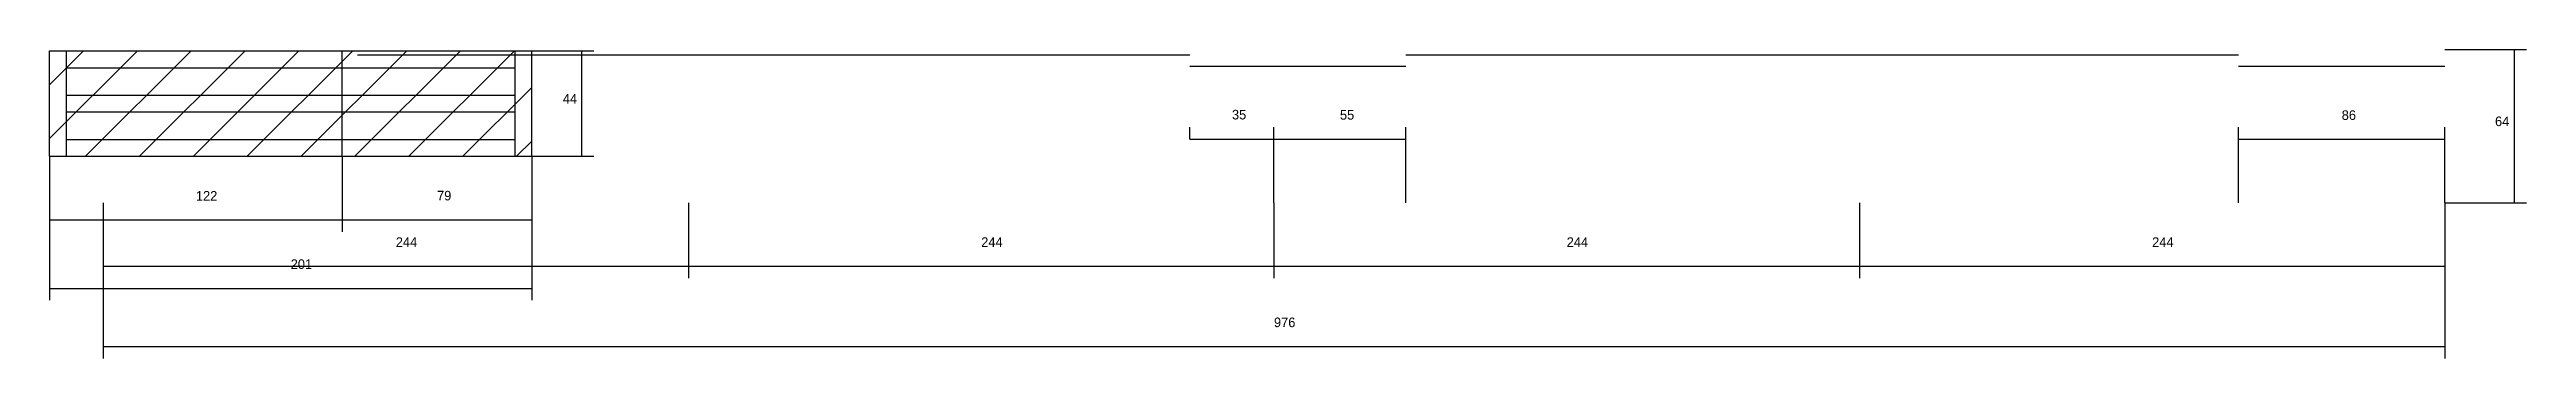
# Model space of a CAD drawing. Header units: metres. Extents: x -65046 to 21926, y -45195 to 1016.
# Drawn here: x 6304 to 7336, y -11345 to -11216 of the extents above; entities that cross this region are included whole.
import ezdxf

# ---------------------------------------------------------------- set-up
doc = ezdxf.new("R2010")
doc.units = ezdxf.units.M
for name, color, linetype in [('COTA', 241, 'Continuous'), ('Painéis', 200, 'Continuous'), ('REAPROVEITAMENTO', 251, 'Continuous'), ('SARR_2.2x7', 40, 'Continuous')]:
    doc.layers.add(name, color=color, linetype=linetype)

msp = doc.modelspace()

# ---------------------------------------------------------------- texts
at = {"layer": 'COTA'}
for s, p in [('44', (6517.4, -11238.3)), ('64', (7322.7, -11247.7)), ('122', (6364.5, -11278.8)), ('79', (6465, -11278.7)), ('201', (6404, -11307.3)), ('244', (6447.8, -11298.1)), ('244', (6691.8, -11298.1)), ('244', (6935.8, -11298.1)), ('244', (7179.8, -11298.1)), ('976', (6813.8, -11331.6))]:
    msp.add_text(s, height=4, dxfattribs=at).set_placement(p)
at = {"layer": 'Painéis'}
for s, p in [('35', (6796.3, -11244.9)), ('55', (6841.3, -11245)), ('86', (7258.8, -11245.1))]:
    msp.add_text(s, height=4, dxfattribs=at).set_placement(p)

# ---------------------------------------------------------------- hatches: boundary and pattern name
at = {"layer": 'REAPROVEITAMENTO'}
h = msp.add_hatch(dxfattribs=at)
h.set_pattern_fill('ANSI31', scale=5)
h.paths.add_polyline_path([(6504.5, -11260.3), (6504.5, -11216.3), (6504.5, -11216.3), (6303.5, -11216.3), (6303.5, -11216.3), (6303.5, -11260.3), (6303.5, -11260.3), (6504.5, -11260.3)])

# ---------------------------------------------------------------- linework, layer by layer
at = {"layer": 'COTA'}
for p, q in [((6504.5, -11216.3), (6530.4, -11216.3)), ((6525.4, -11260.3), (6525.4, -11216.3)), ((7301.8, -11215.7), (7335.8, -11215.7)), ((7330.8, -11279.7), (7330.8, -11215.7)), ((6303.5, -11260.3), (6303.5, -11291.8)), ((6303.5, -11260.3), (6303.5, -11320.4)), ((6425.5, -11260.3), (6425.5, -11291.8)), ((6425.5, -11260.3), (6425.5, -11291.8)), ((6504.5, -11260.3), (6504.5, -11291.8)), ((6504.5, -11260.3), (6504.5, -11320.4)), ((6504.5, -11260.3), (6530.4, -11260.3)), ((6325.8, -11279.7), (6325.8, -11311.2)), ((6325.8, -11279.7), (6325.8, -11344.7)), ((6569.8, -11279.7), (6569.8, -11311.2)), ((6569.8, -11279.7), (6569.8, -11311.2)), ((6813.8, -11279.7), (6813.8, -11311.2)), ((6813.8, -11279.7), (6813.8, -11311.2)), ((7057.8, -11279.7), (7057.8, -11311.2)), ((7057.8, -11279.7), (7057.8, -11311.2)), ((7301.8, -11279.7), (7301.8, -11311.2)), ((7301.8, -11279.7), (7335.8, -11279.7)), ((7301.8, -11279.7), (7301.8, -11344.7)), ((6303.5, -11286.8), (6425.5, -11286.8)), ((6425.5, -11286.8), (6504.5, -11286.8)), ((6325.8, -11306.2), (6569.8, -11306.2)), ((6569.8, -11306.2), (6813.8, -11306.2)), ((6813.8, -11306.2), (7057.8, -11306.2)), ((7057.8, -11306.2), (7301.8, -11306.2)), ((6303.5, -11315.4), (6504.5, -11315.4)), ((6325.8, -11339.7), (7301.8, -11339.7))]:
    msp.add_line(p, q, dxfattribs=at)
at = {"layer": 'Painéis'}
for p, q in [((6303.5, -11216.3), (6504.5, -11216.3)), ((6303.5, -11260.3), (6303.5, -11216.3)), ((6425.5, -11260.3), (6425.5, -11216.3)), ((6504.5, -11260.3), (6504.5, -11216.3)), ((6778.8, -11253.1), (6778.8, -11248.1)), ((6813.8, -11279.7), (6813.8, -11248.1)), ((6813.8, -11253.1), (6813.8, -11248.1)), ((6868.8, -11279.7), (6868.8, -11248.1)), ((7215.8, -11279.7), (7215.8, -11248.2)), ((7301.8, -11279.7), (7301.8, -11248.2)), ((6303.5, -11260.3), (6504.5, -11260.3)), ((6778.8, -11253.1), (6813.8, -11253.1)), ((6813.8, -11253.1), (6868.8, -11253.1)), ((7215.8, -11253.2), (7301.8, -11253.2))]:
    msp.add_line(p, q, dxfattribs=at)
at = {"layer": 'SARR_2.2x7'}
for p, q in [((6310.5, -11260.3), (6310.5, -11216.3)), ((6431.8, -11217.9), (6569.8, -11217.9)), ((6497.6, -11260.3), (6497.6, -11216.3)), ((6569.8, -11217.9), (6778.8, -11217.9)), ((6868.8, -11217.9), (7057.8, -11217.9)), ((7057.8, -11217.9), (7215.8, -11217.9)), ((6310.5, -11223.3), (6425.5, -11223.3)), ((6425.5, -11223.3), (6497.6, -11223.3)), ((6778.8, -11222.7), (6813.8, -11222.7)), ((6813.8, -11222.7), (6868.8, -11222.7)), ((7215.8, -11222.7), (7301.8, -11222.7)), ((6310.5, -11234.8), (6425.5, -11234.8)), ((6425.5, -11234.8), (6497.6, -11234.8)), ((6310.5, -11241.8), (6425.5, -11241.8)), ((6425.5, -11241.8), (6497.6, -11241.8)), ((6310.5, -11253.3), (6425.5, -11253.3)), ((6425.5, -11253.3), (6497.6, -11253.3))]:
    msp.add_line(p, q, dxfattribs=at)

msp.set_redraw_order([(e.dxf.handle, doc.entitydb.next_handle()) for e in msp.query("TEXT MTEXT ATTDEF DIMENSION ARC_DIMENSION")])  # texts and dimensions are drawn at this point

doc.saveas('drawing.dxf')
